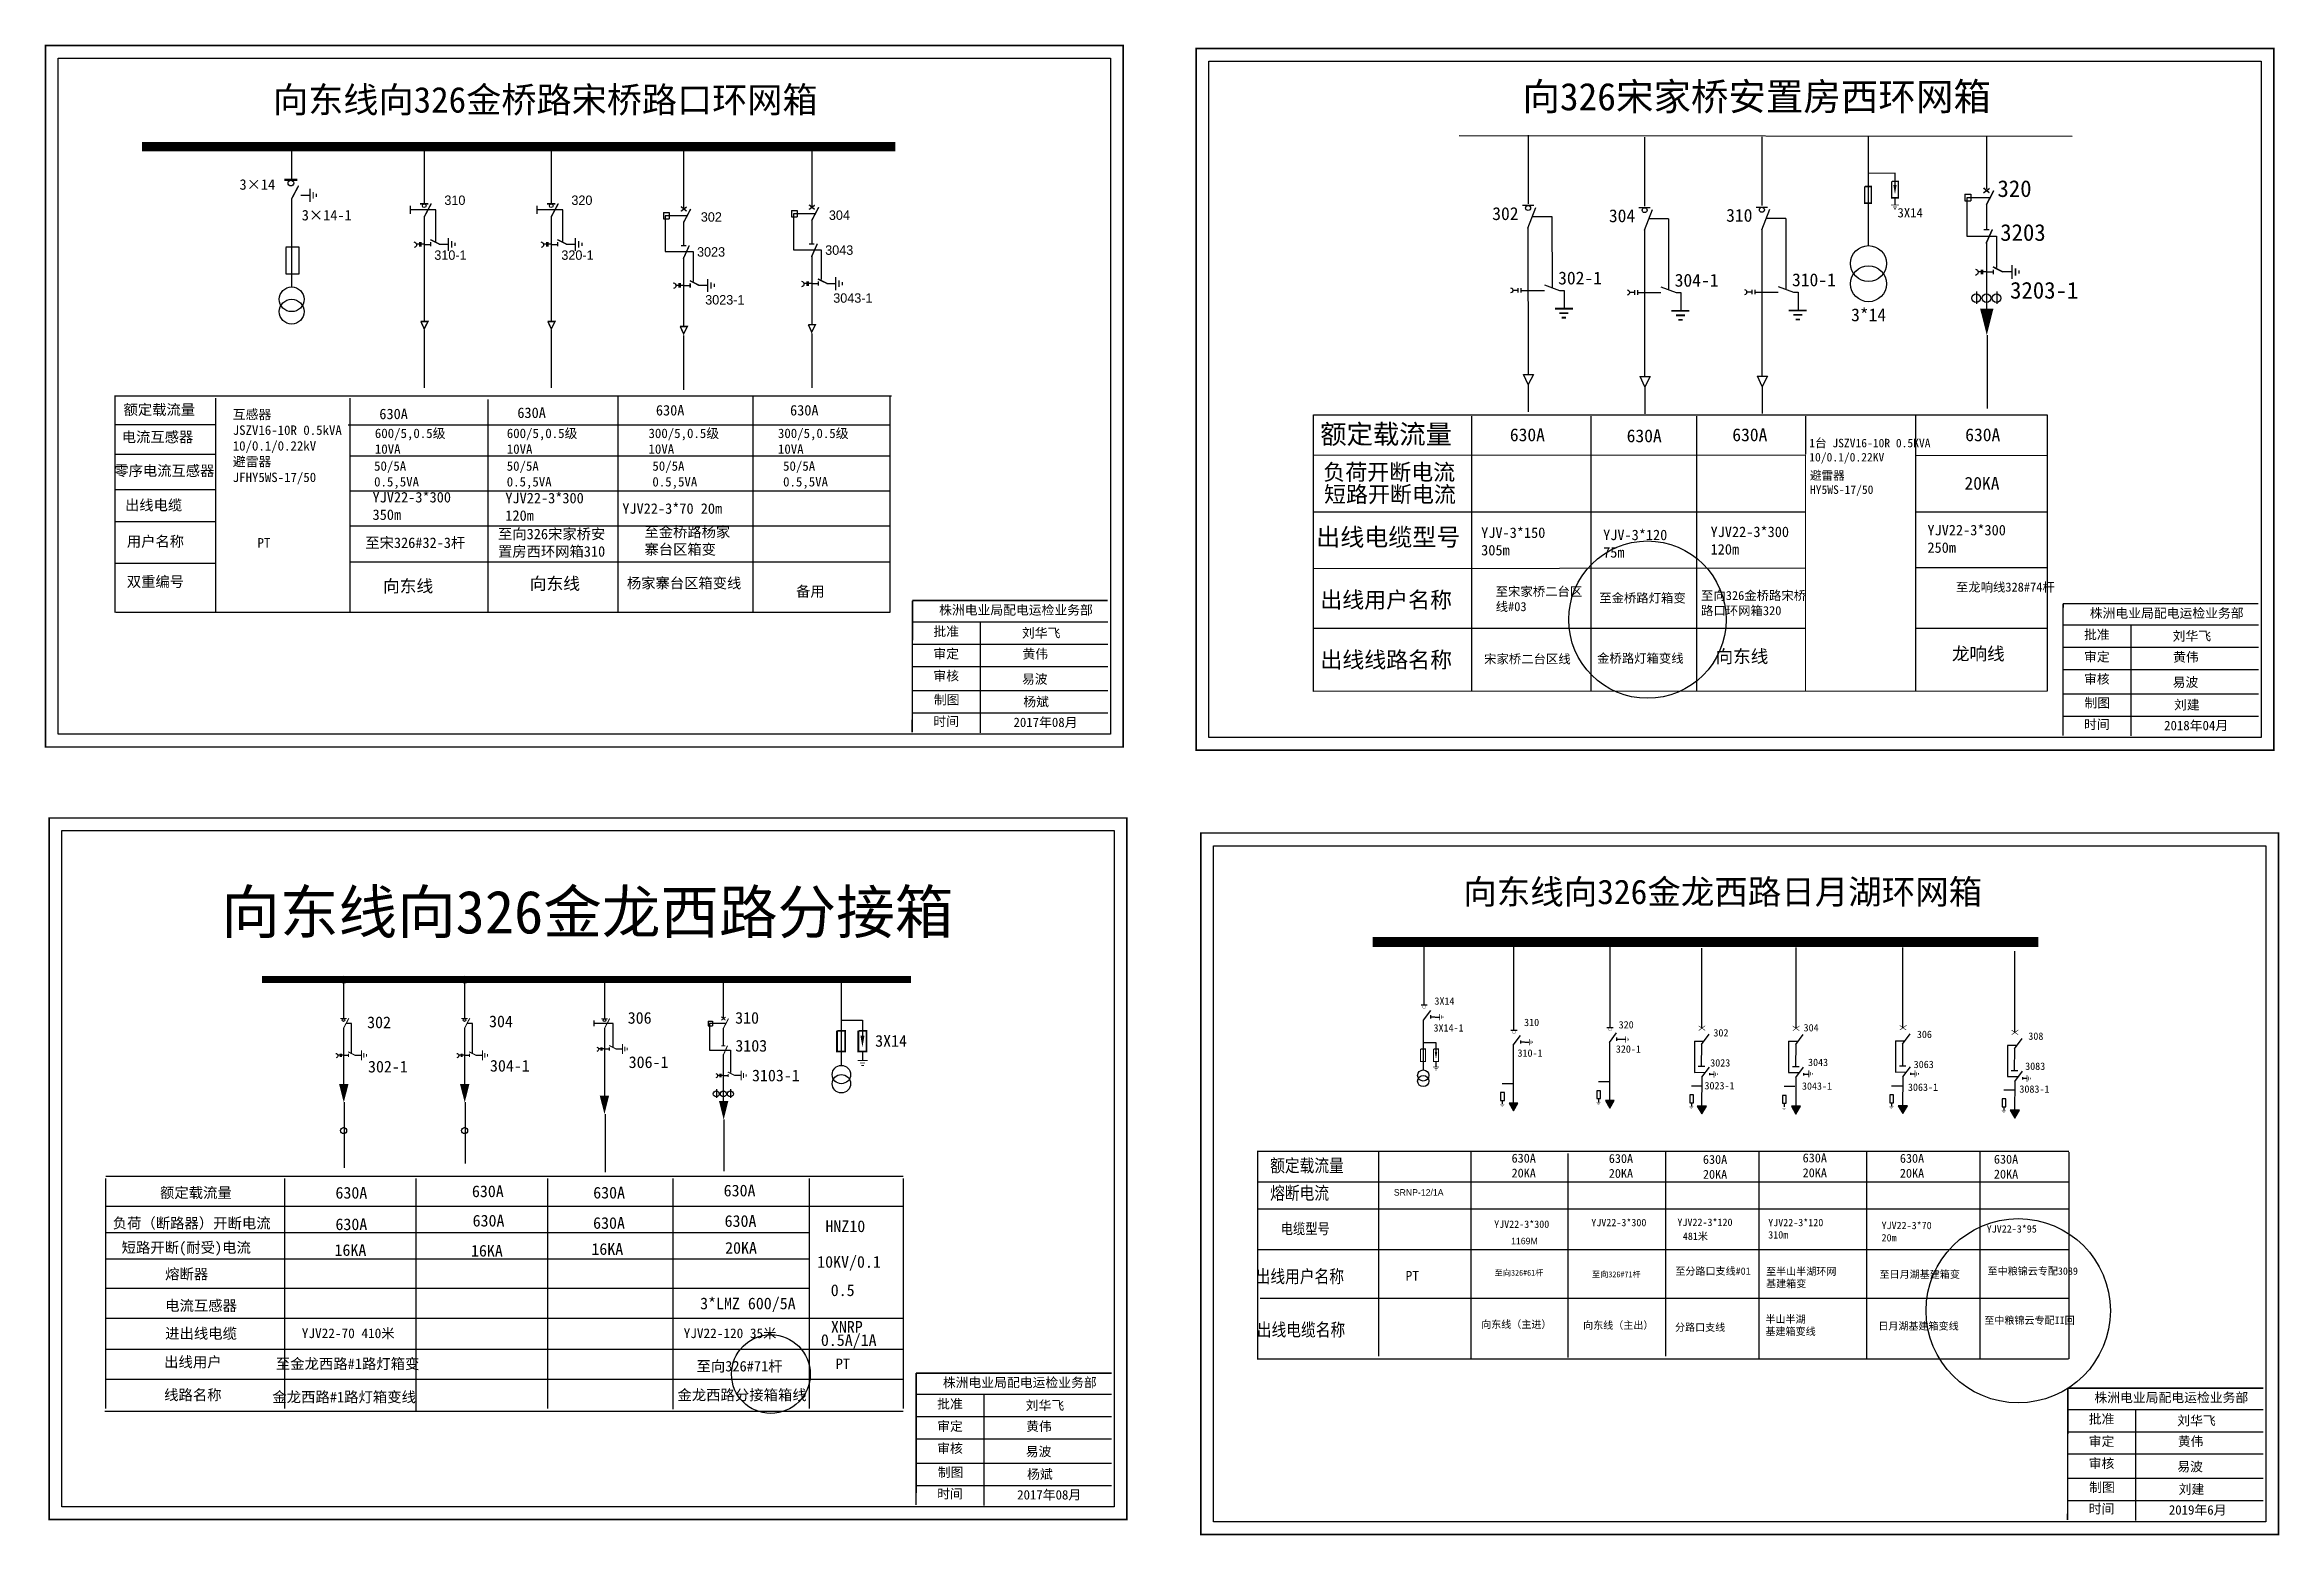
# Model space of a CAD drawing. Extents: x 1156 to 1416, y -325 to -151.
import ezdxf

# ---------------------------------------------------------------- set-up
doc = ezdxf.new("R2010")
doc.units = 0
doc.header["$LTSCALE"] = 0.774411
doc.linetypes.add('ACAD_ISO02W100', pattern=[15, 12, -3])
doc.linetypes.add('CENTER', pattern=[50.8, 31.75, -6.35, 6.35, -6.35])
doc.layers.get('0').update_dxf_attribs({"linetype": 'CONTINUOUS'})
doc.layers.add('1', color=7, linetype='CONTINUOUS')
doc.layers.add('2', color=7, linetype='CONTINUOUS')
doc.layers.add('MiniCADLayer', color=7, linetype='CONTINUOUS', lineweight=20)
doc.styles.add('_txtstyle_1.32_0_0', font='simsun.ttc', dxfattribs={"height": 1.32008})
doc.styles.add('_txtstyle_4.00_0_0', font='simsun.ttc', dxfattribs={"height": 4})
doc.styles.add('HZ', font='')
doc.styles.add('hztxt_txtstyle_0.00_0_0', font='', dxfattribs={"bigfont": 'hztxt.shx'})
doc.styles.add('hztxt_txtstyle_1.32_0_0', font='', dxfattribs={"height": 1.32257, "bigfont": 'hztxt.shx'})
doc.styles.add('hztxt_txtstyle_1.80_0_0', font='', dxfattribs={"height": 1.8, "bigfont": 'hztxt.shx'})
doc.styles.add('hztxt_txtstyle_2.50_0_0', font='', dxfattribs={"height": 2.5, "bigfont": 'hztxt.shx'})
doc.styles.add('hztxt_txtstyle_2.70_0_0', font='simkai.ttf', dxfattribs={"height": 2.7})
doc.styles.add('hztxt_txtstyle_3.00_0_0', font='', dxfattribs={"height": 3, "bigfont": 'hztxt.shx'})
doc.styles.add('hztxt_txtstyle_4.47_0_0', font='', dxfattribs={"height": 4.471702, "bigfont": 'hztxt.shx'})
doc.styles.add('SimSun_txtstyle_1.00_0_0', font='', dxfattribs={"height": 1})
doc.styles.add('SimSun_txtstyle_100.00_0_0100', font='', dxfattribs={"height": 100})
doc.styles.get("Standard").update_dxf_attribs({"font": '', "height": 2.5})
doc.styles.add('STYLE1', font='txt.shx', dxfattribs={"height": 2.6})
doc.styles.add('字体', font='simkai_0.ttf', dxfattribs={"height": 2.5})
doc.styles.get('HZ').set_extended_font_data('SimSun')
doc.styles.get('hztxt_txtstyle_0.00_0_0').set_extended_font_data('hztxt')
doc.styles.get('hztxt_txtstyle_1.32_0_0').set_extended_font_data('hztxt')
doc.styles.get('hztxt_txtstyle_1.80_0_0').set_extended_font_data('hztxt')
doc.styles.get('hztxt_txtstyle_2.50_0_0').set_extended_font_data('hztxt')
doc.styles.get('hztxt_txtstyle_3.00_0_0').set_extended_font_data('hztxt')
doc.styles.get('hztxt_txtstyle_4.47_0_0').set_extended_font_data('hztxt')
doc.styles.get('SimSun_txtstyle_1.00_0_0').set_extended_font_data('SimSun')
doc.styles.get('SimSun_txtstyle_100.00_0_0100').set_extended_font_data('SimSun')
doc.styles.get('Standard').set_extended_font_data('SimSun')

msp = doc.modelspace()

# ---------------------------------------------------------------- texts
at = {"color": 0, "linetype": 'Continuous', "style": 'hztxt_txtstyle_2.70_0_0'}
for s, p in [('3×14', (1178.4, -168.22)), ('3×14-1', (1185.65, -171.79))]:
    msp.add_text(s, height=1.22, dxfattribs=at).set_placement(p)
at = {"color": 0, "style": 'hztxt_txtstyle_1.80_0_0'}
for s, p in [('310', (1202.25, -169.99)), ('320', (1217.04, -169.99)), ('302', (1232.11, -171.94)), ('304', (1247.02, -171.73)), ('310-1', (1201.08, -176.38)), ('320-1', (1215.87, -176.38)), ('3023', (1231.67, -176.01)), ('3043', (1246.59, -175.8)), ('3023-1', (1232.62, -181.59)), ('3043-1', (1247.53, -181.38))]:
    msp.add_text(s, height=1.098, dxfattribs=at).set_placement(p)
for s, p in [('302', (1324.26, -171.75)), ('304', (1337.84, -172)), ('310', (1351.49, -171.95)), ('302-1', (1331.93, -179.25)), ('304-1', (1345.5, -179.51)), ('310-1', (1359.16, -179.46)), ('3*14', (1366.04, -183.54)), ('630A', (1326.31, -197.51)), ('630A', (1339.91, -197.63)), ('630A', (1352.21, -197.51)), ('630A', (1379.33, -197.51)), ('20KA', (1379.24, -203.16)), ('向东线', (1350.26, -223.32)), ('龙响线', (1377.78, -223.01))]:
    msp.add_text(s, height=1.5).set_placement(p)
for s, height, style, p in [('额定载流量', 2.25, 'HZ', (1304.23, -197.81)), ('负荷开断电流', 1.875, 'HZ', (1304.59, -202.04)), ('短路开断电流', 1.875, 'HZ', (1304.68, -204.63)), ('出线电缆型号', 2.051, 'HZ', (1303.76, -209.7)), ('出线用户名称', 1.875, 'HZ', (1304.23, -216.92)), ('出线线路名称', 1.875, 'HZ', (1304.24, -223.9)), ('额定载流量', 1.715, 'hztxt_txtstyle_3.00_0_0', (1298.4, -282.79, -0.03)), ('熔断电流', 1.715, 'hztxt_txtstyle_3.00_0_0', (1298.4, -285.99, -0.03)), ('电缆型号', 1.429, 'hztxt_txtstyle_2.50_0_0', (1299.63, -289.99, -0.03)), ('出线用户名称', 1.715, 'hztxt_txtstyle_3.00_0_0', (1296.71, -295.7, -0.03)), ('出线电缆名称', 1.715, 'hztxt_txtstyle_3.00_0_0', (1296.85, -301.91, -0.03))]:
    msp.add_text(s, height=height, dxfattribs=dict(style=style)).set_placement(p)
at = {"color": 0, "linetype": 'Continuous', "attachment_point": 1}
for s, insert, char_height, width, style in [('{\\fSimSun|b0|i0|c134|p2;向东线向326金桥路宋桥路口环网箱}', (1182.3, -156.24), 3, 85.7498, '字体'), ('{\\fSimSun|b0|i0|c134|p2;额定载流量}', (1164.9, -193.22), 1.2204, 19.6738, 'hztxt_txtstyle_2.70_0_0'), ('\\A1;{\\fSimSun|b0|i0|c134|p2;互感器\\PJSZV16-10R 0.5kVA\\P10/0.1/0.22kV\\P避雷器\\PJFHY5WS-17/50}', (1177.61, -193.84), 1.0983, 20.2524, 'hztxt_txtstyle_2.70_0_0'), ('{\\fSimSun|b0|i0|c134|p2;630A}', (1194.68, -193.72), 1.2204, 19.6738, 'hztxt_txtstyle_2.70_0_0'), ('{\\fSimSun|b0|i0|c134|p2;630A}', (1210.75, -193.58), 1.2204, 19.6738, 'hztxt_txtstyle_2.70_0_0'), ('{\\fSimSun|b0|i0|c134|p2;630A}', (1226.88, -193.29), 1.2204, 19.6738, 'hztxt_txtstyle_2.70_0_0'), ('{\\fSimSun|b0|i0|c134|p2;630A}', (1242.5, -193.29), 1.2204, 19.6738, 'hztxt_txtstyle_2.70_0_0'), ('{\\fSimSun|b0|i0|c134|p2;电流互感器}', (1164.69, -196.4), 1.2204, 19.6738, 'hztxt_txtstyle_2.70_0_0'), ('\\A1;{\\fSimSun|b0|i0|c134|p2;600/5,0.5级\\P10VA}', (1194.16, -196.04), 1.0983, 20.2524, 'hztxt_txtstyle_2.70_0_0'), ('\\A1;{\\fSimSun|b0|i0|c134|p2;600/5,0.5级\\P10VA}', (1209.52, -196.04), 1.0983, 20.2524, 'hztxt_txtstyle_2.70_0_0'), ('\\A1;{\\fSimSun|b0|i0|c134|p2;300/5,0.5级\\P10VA}', (1226.02, -196.04), 1.0983, 20.2524, 'hztxt_txtstyle_2.70_0_0'), ('\\A1;{\\fSimSun|b0|i0|c134|p2;300/5,0.5级\\P10VA}', (1241.09, -196.04), 1.0983, 20.2524, 'hztxt_txtstyle_2.70_0_0'), ('{\\fSimSun|b0|i0|c134|p2;零序电流互感器}', (1163.82, -200.33), 1.2204, 19.6738, 'hztxt_txtstyle_2.70_0_0'), ('{\\fSimSun|b0|i0|c134|p2;50/5A\\P0.5,5VA}', (1194.07, -199.85), 1.0983, 19.6738, 'hztxt_txtstyle_2.70_0_0'), ('{\\fSimSun|b0|i0|c134|p2;50/5A\\P0.5,5VA}', (1209.51, -199.85), 1.0983, 19.6738, 'hztxt_txtstyle_2.70_0_0'), ('{\\fSimSun|b0|i0|c134|p2;50/5A\\P0.5,5VA}', (1226.47, -199.85), 1.0983, 19.6738, 'hztxt_txtstyle_2.70_0_0'), ('{\\fSimSun|b0|i0|c134|p2;50/5A\\P0.5,5VA}', (1241.69, -199.85), 1.0983, 19.6738, 'hztxt_txtstyle_2.70_0_0'), ('{\\fSimSun|b0|i0|c134|p2;出线电缆}', (1165.07, -204.34), 1.2204, 19.6738, 'hztxt_txtstyle_2.70_0_0'), ('YJV22-3*300\\P350m', (1193.89, -203.42), 1.2204, 19.6738, 'hztxt_txtstyle_2.70_0_0'), ('YJV22-3*300\\P120m', (1209.35, -203.52), 1.2204, 19.6738, 'hztxt_txtstyle_2.70_0_0'), ('YJV22-3*70 20m', (1222.97, -204.74), 1.2204, 19.6738, 'hztxt_txtstyle_2.70_0_0'), ('{\\fSimSun|b0|i0|c134|p2;至向326宋家桥安置房西环网箱310}', (1208.5, -207.7), 1.2204, 13.297, 'hztxt_txtstyle_2.70_0_0'), ('{\\fSimSun|b0|i0|c134|p2;至金桥路杨家寨台区箱变}', (1225.55, -207.46), 1.2204, 10.6301, 'hztxt_txtstyle_2.70_0_0'), ('YJV-3*150\\P305m', (1322.97, -207.55), 1.22, 19.6738, 'hztxt_txtstyle_2.70_0_0'), ('YJV-3*120\\P75m', (1337.17, -207.81), 1.22, 19.6738, 'hztxt_txtstyle_2.70_0_0'), ('YJV22-3*300\\P120m', (1349.68, -207.45), 1.2204, 19.6738, 'hztxt_txtstyle_2.70_0_0'), ('YJV22-3*300\\P250m', (1374.93, -207.25), 1.2204, 19.6738, 'hztxt_txtstyle_2.70_0_0'), ('{\\fSimSun|b0|i0|c134|p2;用户名称}', (1165.28, -208.57), 1.2204, 19.6738, 'hztxt_txtstyle_2.70_0_0'), ('{\\fSimSun|b0|i0|c134|p2;PT}', (1180.49, -208.79), 1.1026, 8.5785, 'hztxt_txtstyle_0.00_0_0'), ('{\\fSimSun|b0|i0|c134|p2;至宋326#32-3杆}', (1193.05, -208.72), 1.2204, 15.6774, 'hztxt_txtstyle_2.70_0_0'), ('{\\fSimSun|b0|i0|c134|p2;双重编号}', (1165.28, -213.25), 1.2204, 19.6738, 'hztxt_txtstyle_2.70_0_0'), ('{\\fSimSun|b0|i0|c134|p2;杨家寨台区箱变线}', (1223.51, -213.42), 1.2204, 14.9566, 'hztxt_txtstyle_2.70_0_0'), ('{\\fSimSun|b0|i0|c134|p2;备用}', (1243.2, -214.38), 1.2204, 19.6738, 'hztxt_txtstyle_2.70_0_0'), ('株洲电业局配电运检业务部', (1259.85, -216.61), 1.0944, 29.9201, '字体'), ('株洲电业局配电运检业务部', (1393.83, -216.98), 1.0944, 29.9201, '字体'), ('{\\fKaiTi_GB2312|b0|i0|c134|p49;批准}', (1259.19, -219.11), 1.0944, 8.5588, '字体'), ('刘华飞', (1269.5, -219.29), 1.094, 8.5588, '字体'), ('{\\fKaiTi_GB2312|b0|i0|c134|p49;批准}', (1393.16, -219.48), 1.0944, 8.5588, '字体'), ('刘华飞', (1403.48, -219.65), 1.094, 8.5588, '字体'), ('\\f\uffbfﾬￌﾣﾤ_GB2312|b0|i0|c134|p49;审定', (1259.19, -221.71), 1.0944, 8.5588, '字体'), ('黄伟', (1269.56, -221.73), 1.094, 8.5588, '字体'), ('\\f\uffbfﾬￌﾣﾤ_GB2312|b0|i0|c134|p49;审定', (1393.16, -222.07), 1.0944, 8.5588, '字体'), ('黄伟', (1403.53, -222.09), 1.094, 8.5588, '字体'), ('\\f\uffbfﾬￌﾣﾤ_GB2312|b0|i0|c134|p49;审核', (1259.19, -224.29), 1.0944, 8.5588, '字体'), ('易波', (1269.5, -224.66), 1.094, 8.5588, '字体'), ('\\f\uffbfﾬￌﾣﾤ_GB2312|b0|i0|c134|p49;审核', (1393.16, -224.65), 1.0944, 8.5588, '字体'), ('易波', (1403.48, -225.03), 1.094, 8.5588, '字体'), ('\\f\uffbfﾬￌﾣﾤ_GB2312|b0|i0|c134|p49;制图', (1259.25, -227.07), 1.0944, 8.5588, '字体'), ('{\\fSimSun|b0|i0|c134|p2;杨斌}', (1269.66, -227.3), 1.0944, 8.5588, '字体'), ('\\f\uffbfﾬￌﾣﾤ_GB2312|b0|i0|c134|p49;制图', (1393.22, -227.43), 1.0944, 8.5588, '字体'), ('{\\fSimSun|b0|i0|c134|p2;刘建}', (1403.64, -227.66), 1.0944, 8.5588, '字体'), ('\\f\uffbfﾬￌﾣﾤ_GB2312|b0|i0|c134|p49;时间', (1259.19, -229.58), 1.0944, 8.5588, '字体'), ('2017年08月', (1268.52, -229.7), 1.094, 16.0081, '字体'), ('\\f\uffbfﾬￌﾣﾤ_GB2312|b0|i0|c134|p49;时间', (1393.16, -229.94), 1.0944, 8.5588, '字体'), ('2018{\\fSimSun|b0|i0|c134|p2;年}04{\\fSimSun|b0|i0|c134|p2;月}', (1402.49, -230.07), 1.0944, 16.0081, '字体'), ('株洲电业局配电运检业务部', (1260.29, -306.59), 1.0944, 29.9201, '字体'), ('{\\fKaiTi_GB2312|b0|i0|c134|p49;批准}', (1259.63, -309.08), 1.0944, 8.5588, '字体'), ('刘华飞', (1269.94, -309.26), 1.094, 8.5588, '字体'), ('株洲电业局配电运检业务部', (1394.37, -308.34), 1.0944, 29.9201, '字体'), ('\\f\uffbfﾬￌﾣﾤ_GB2312|b0|i0|c134|p49;审定', (1259.63, -311.68), 1.0944, 8.5588, '字体'), ('黄伟', (1269.99, -311.7), 1.094, 8.5588, '字体'), ('{\\fKaiTi_GB2312|b0|i0|c134|p49;批准}', (1393.71, -310.84), 1.0944, 8.5588, '字体'), ('刘华飞', (1404.02, -311.02), 1.094, 8.5588, '字体'), ('\\f\uffbfﾬￌﾣﾤ_GB2312|b0|i0|c134|p49;审核', (1259.63, -314.26), 1.0944, 8.5588, '字体'), ('易波', (1269.94, -314.63), 1.094, 8.5588, '字体'), ('\\f\uffbfﾬￌﾣﾤ_GB2312|b0|i0|c134|p49;审定', (1393.71, -313.44), 1.0944, 8.5588, '字体'), ('黄伟', (1404.08, -313.45), 1.094, 8.5588, '字体'), ('\\f\uffbfﾬￌﾣﾤ_GB2312|b0|i0|c134|p49;制图', (1259.69, -317.04), 1.0944, 8.5588, '字体'), ('{\\fSimSun|b0|i0|c134|p2;杨斌}', (1270.1, -317.27), 1.0944, 8.5588, '字体'), ('\\f\uffbfﾬￌﾣﾤ_GB2312|b0|i0|c134|p49;审核', (1393.71, -316.01), 1.0944, 8.5588, '字体'), ('易波', (1404.02, -316.39), 1.094, 8.5588, '字体'), ('\\f\uffbfﾬￌﾣﾤ_GB2312|b0|i0|c134|p49;时间', (1259.63, -319.55), 1.0944, 8.5588, '字体'), ('2017年08月', (1268.95, -319.67), 1.094, 16.0081, '字体'), ('\\f\uffbfﾬￌﾣﾤ_GB2312|b0|i0|c134|p49;制图', (1393.77, -318.79), 1.0944, 8.5588, '字体'), ('{\\fSimSun|b0|i0|c134|p2;刘建}', (1404.18, -319.02), 1.0944, 8.5588, '字体'), ('\\f\uffbfﾬￌﾣﾤ_GB2312|b0|i0|c134|p49;时间', (1393.71, -321.3), 1.0944, 8.5588, '字体'), ('{\\fSimSun|b0|i0|c134|p2;2019年6月}', (1403.04, -321.43), 1.0944, 16.0081, '字体')]:
    msp.add_mtext(s, dxfattribs=dict(at, insert=insert, char_height=char_height, width=width, style=style))
at = {"color": 7, "linetype": 'Continuous', "attachment_point": 1}
for s, insert, char_height, width, style in [('向326宋家桥安置房西环网箱', (1327.77, -155.77), 3.2, 69.1867, '_txtstyle_4.00_0_0'), ('{\\fSimSun|b0|i0|c134|p2;至向\\fKaiTi_GB2312|b0|i0|c134|p49;326\\fSimSun|b0|i0|c134|p2;金桥路宋桥路口环网箱\\fKaiTi_GB2312|b0|i0|c134|p49;320}', (1348.57, -214.95), 1.05606, 13.3905, '_txtstyle_1.32_0_0'), ('至龙响线328#74杆', (1378.24, -213.97), 1.0561, 11.622, '_txtstyle_1.32_0_0')]:
    msp.add_mtext(s, dxfattribs=dict(at, insert=insert, char_height=char_height, width=width, style=style))
at = {"color": 0, "char_height": 1.43, "width": 17.776, "attachment_point": 1}
for insert in [(1212.19, -213.37), (1195.1, -213.66)]:
    msp.add_mtext('向东线', dxfattribs=dict(at, insert=insert))
at = {"color": 1, "linetype": 'Continuous', "attachment_point": 1}
for s, insert, char_height, width, style in [('{\\fSimSun|b0|i0|c134|p2;\\C7;至宋家桥二台区线\\fKaiTi_GB2312|b0|i0|c134|p49;#03}', (1324.66, -214.48), 1.0561, 10.1601, 'STYLE1'), ('{\\fSimSun|b0|i0|c134|p2;\\C7;至金桥路灯箱变}', (1336.71, -215.24), 1.0561, 11.4297, 'STYLE1'), ('{\\fKaiTi_GB2312|b0|i0|c134|p49;\\C7;宋家桥二台区线}', (1323.31, -222.34), 1.0561, 11.4297, 'STYLE1'), ('{\\fSimSun|b0|i0|c134|p2;\\C7;金桥路灯箱变线}', (1336.46, -222.26), 1.0561, 11.4297, 'STYLE1'), ('{\\fSimSun|b0|i0|c134|p2;\\C0;3X14}', (1317.53, -262.28), 0.8576, 9.6498, 'hztxt_txtstyle_0.00_0_0'), ('{\\fSimSun|b0|i0|c134|p2;\\C0;310}', (1327.97, -264.77), 0.8576, 9.6498, 'hztxt_txtstyle_0.00_0_0'), ('{\\fSimSun|b0|i0|c134|p2;\\C0;320}', (1338.98, -265.04), 0.8576, 9.6498, 'hztxt_txtstyle_0.00_0_0'), ('{\\fSimSun|b0|i0|c134|p2;\\C0;3X14-1}', (1317.42, -265.41), 0.8576, 9.6498, 'hztxt_txtstyle_0.00_0_0'), ('{\\fSimSun|b0|i0|c134|p2;\\C0;320-1}', (1338.65, -267.87), 0.8576, 9.6498, 'hztxt_txtstyle_0.00_0_0'), ('{\\fSimSun|b0|i0|c134|p2;\\C0;302}', (1350.01, -265.98), 0.8576, 9.6498, 'hztxt_txtstyle_0.00_0_0'), ('{\\fSimSun|b0|i0|c134|p2;\\C0;304}', (1360.51, -265.39), 0.8576, 9.6498, 'hztxt_txtstyle_0.00_0_0'), ('{\\fSimSun|b0|i0|c134|p2;\\C0;306}', (1373.7, -266.16), 0.8576, 9.6498, 'hztxt_txtstyle_0.00_0_0'), ('{\\fSimSun|b0|i0|c134|p2;\\C0;308}', (1386.68, -266.37), 0.8576, 9.6498, 'hztxt_txtstyle_0.00_0_0'), ('{\\fSimSun|b0|i0|c134|p2;\\C0;310-1}', (1327.2, -268.34), 0.8576, 9.6498, 'hztxt_txtstyle_0.00_0_0'), ('{\\fSimSun|b0|i0|c134|p2;\\C0;3023}', (1349.64, -269.48, -0.05), 0.8576, 9.6498, 'hztxt_txtstyle_0.00_0_0'), ('{\\fSimSun|b0|i0|c134|p2;\\C0;3043}', (1361.03, -269.42, -0.05), 0.8576, 9.6498, 'hztxt_txtstyle_0.00_0_0'), ('{\\fSimSun|b0|i0|c134|p2;\\C0;3063}', (1373.33, -269.66, -0.05), 0.8576, 9.6498, 'hztxt_txtstyle_0.00_0_0'), ('{\\fSimSun|b0|i0|c134|p2;\\C0;3083}', (1386.31, -269.87, -0.05), 0.8576, 9.6498, 'hztxt_txtstyle_0.00_0_0'), ('{\\fSimSun|b0|i0|c134|p2;\\C0;3023-1}', (1348.97, -272.14), 0.8576, 9.6498, 'hztxt_txtstyle_0.00_0_0'), ('{\\fSimSun|b0|i0|c134|p2;\\C0;3043-1}', (1360.32, -272.18), 0.8576, 9.6498, 'hztxt_txtstyle_0.00_0_0'), ('{\\fSimSun|b0|i0|c134|p2;\\C0;3063-1}', (1372.66, -272.32), 0.8576, 9.6498, 'hztxt_txtstyle_0.00_0_0'), ('{\\fSimSun|b0|i0|c134|p2;\\C0;3083-1}', (1385.64, -272.53), 0.8576, 9.6498, 'hztxt_txtstyle_0.00_0_0'), ('{\\fSimSun|b0|i0|c134|p2;\\C0;630A\\P20KA}', (1326.51, -280.49), 1.039, 9.6498, 'hztxt_txtstyle_0.00_0_0'), ('{\\fSimSun|b0|i0|c134|p2;\\C0;630A\\P20KA}', (1337.83, -280.53, -0.03), 1.039, 9.6498, 'hztxt_txtstyle_0.00_0_0'), ('{\\fSimSun|b0|i0|c134|p2;\\C0;630A\\P20KA}', (1348.79, -280.64, -0.07), 1.039, 9.6498, 'hztxt_txtstyle_0.00_0_0'), ('{\\fSimSun|b0|i0|c134|p2;\\C0;630A\\P20KA}', (1360.4, -280.46, -0.03), 1.039, 9.6498, 'hztxt_txtstyle_0.00_0_0'), ('{\\fSimSun|b0|i0|c134|p2;\\C0;630A\\P20KA}', (1371.72, -280.51, -0.07), 1.039, 9.6498, 'hztxt_txtstyle_0.00_0_0'), ('{\\fSimSun|b0|i0|c134|p2;\\C0;630A\\P20KA}', (1382.67, -280.61, -0.1), 1.039, 9.6498, 'hztxt_txtstyle_0.00_0_0')]:
    msp.add_mtext(s, dxfattribs=dict(at, insert=insert, char_height=char_height, width=width, style=style))
at = {"attachment_point": 1}
for s, insert, char_height, width, style in [('SRNP-12/1A', (1312.8, -284.62), 0.756, 4.6238, 'hztxt_txtstyle_1.32_0_0'), ('{\\f\uffbfﾬￌﾣﾤ_GB2312|b0|i0|c134|p49;1169}M', (1326.46, -290.28, -0.03), 0.7562, 4.6238, 'hztxt_txtstyle_1.32_0_0'), ('{\\fSimSun|b0|i0|c134|p2;至\\C7;向326#61杆}', (1324.53, -294.01), 0.6861, 10.372, 'hztxt_txtstyle_0.00_0_0'), ('{\\fSimSun|b0|i0|c134|p2;至分路口支线#01}', (1345.58, -293.74), 0.8576, 13.9511, 'hztxt_txtstyle_0.00_0_0'), ('{\\fSimSun|b0|i0|c134|p2;至半山半湖环网\\P基建箱变}', (1356.14, -293.77), 0.8576, 13.9511, 'hztxt_txtstyle_0.00_0_0'), ('{\\fSimSun|b0|i0|c134|p2;至日月湖基建箱变}', (1369.35, -294.11), 0.8576, 13.9511, 'hztxt_txtstyle_0.00_0_0'), ('{\\fSimSun|b0|i0|c134|p2;至\\C7;中粮锦云专配3089}', (1381.93, -293.73), 0.8576, 10.2405, 'hztxt_txtstyle_0.00_0_0'), ('{\\fSimSun|b0|i0|c134|p2;至\\C7;向326#71杆}', (1335.86, -294.2), 0.6861, 10.372, 'hztxt_txtstyle_0.00_0_0'), ('{\\fSimSun|b0|i0|c134|p2;半山半湖\\P基建箱变线}', (1356.07, -299.33), 0.8576, 13.9511, 'hztxt_txtstyle_0.00_0_0'), ('{\\fSimSun|b0|i0|c134|p2;分路口支线}', (1345.54, -300.28), 0.8576, 13.9511, 'hztxt_txtstyle_0.00_0_0'), ('{\\fSimSun|b0|i0|c134|p2;日月湖基建箱变线}', (1369.21, -300.13), 0.8576, 13.9511, 'hztxt_txtstyle_0.00_0_0'), ('{\\fSimSun|b0|i0|c134|p2;至\\C7;中粮锦云专配II回}', (1381.55, -299.47), 0.8576, 10.2405, 'hztxt_txtstyle_0.00_0_0')]:
    msp.add_mtext(s, dxfattribs=dict(at, insert=insert, char_height=char_height, width=width, style=style))
at = {"color": 0, "lineweight": -2, "char_height": 0.8576, "width": 11.0399, "attachment_point": 1, "style": 'hztxt_txtstyle_4.47_0_0'}
for s, insert in [('{\\fSimSun|b0|i0|c134|p2;\\C256;YJV22-3*300}', (1324.48, -288.27)), ('{\\fSimSun|b0|i0|c134|p2;\\C256;YJV22-3*300}', (1335.79, -288.08)), ('{\\fSimSun|b0|i0|c134|p2;\\C256;YJV22-3*120}', (1345.82, -288.05)), ('{\\fSimSun|b0|i0|c134|p2;\\C256;YJV22-3*120\\P310m}', (1356.39, -288.08)), ('{\\fSimSun|b0|i0|c134|p2;\\C256;YJV22-3*70\\P20m}', (1369.59, -288.42)), ('{\\fSimSun|b0|i0|c134|p2;\\C256;YJV22-3*95}', (1381.83, -288.82)), ('{\\fSimSun|b0|i0|c134|p2;\\C256;481米}', (1346.45, -289.67)), ('{\\fNSimSun|b0|i0|c134|p49;向东线（主进）}', (1322.97, -299.94, -0.03)), ('{\\fNSimSun|b0|i0|c134|p49;向东线（主出）}', (1334.84, -300.04, -0.03))]:
    msp.add_mtext(s, dxfattribs=dict(at, insert=insert))
at = {"linetype": 'Continuous', "insert": (1314.17, -294.15, -0.03), "char_height": 1.1427, "width": 11.0997, "attachment_point": 1, "style": 'hztxt_txtstyle_0.00_0_0'}
msp.add_mtext('{\\fSimSun|b0|i0|c134|p2;PT}', dxfattribs=at)
at = {"layer": '1', "color": 7}
for s, p in [('320', (1383.08, -169.06)), ('3203', (1383.4, -174.17)), ('3203-1', (1384.55, -180.9))]:
    msp.add_text(s, height=1.948, dxfattribs=at).set_placement(p)
at = {"layer": '1', "color": 0}
for s, height, p in [('3X14', 1.09, (1371.44, -171.44)), ('302', 1.362, (1193.26, -265.87)), ('304', 1.362, (1207.45, -265.76)), ('306', 1.362, (1223.6, -265.35)), ('310', 1.362, (1236.11, -265.35)), ('3103', 1.362, (1236.13, -268.6)), ('3X14', 1.362, (1252.41, -268.03)), ('302-1', 1.362, (1193.36, -271.03)), ('304-1', 1.362, (1207.56, -270.93)), ('306-1', 1.362, (1223.71, -270.51)), ('3103-1', 1.362, (1238.07, -272.06)), ('630A', 1.362, (1189.57, -285.72)), ('630A', 1.362, (1205.46, -285.55)), ('630A', 1.362, (1219.58, -285.71)), ('630A', 1.362, (1234.77, -285.46)), ('630A', 1.362, (1189.57, -289.39)), ('630A', 1.362, (1205.54, -288.97)), ('630A', 1.362, (1219.57, -289.24)), ('630A', 1.362, (1234.88, -289.01)), ('HNZ10', 1.362, (1246.62, -289.62)), ('16KA', 1.362, (1189.46, -292.39)), ('16KA', 1.362, (1205.35, -292.47)), ('16KA', 1.362, (1219.37, -292.27)), ('20KA', 1.362, (1234.94, -292.14)), ('10KV/0.1', 1.362, (1245.66, -293.77)), ('0.5', 1.362, (1247.24, -297.07)), ('3*LMZ 600/5A', 1.3621, (1232.03, -298.61)), ('0.5A/1A', 1.362, (1246.09, -302.88)), ('XNRP', 1.362, (1247.26, -301.34))]:
    msp.add_text(s, height=height, dxfattribs=at).set_placement(p)
at = {"layer": '1', "color": 0, "style": 'HZ'}
for s, height, p in [(' 向东线向326金龙西路分接箱', 5, (1172.88, -254.84)), (' 向东线向326金龙西路日月湖环网箱 ', 2.8587, (1318.94, -251.42)), ('额定载流量', 1.226, (1169.14, -285.64)), ('负荷（断路器）开断电流', 1.2259, (1163.63, -289.19)), ('短路开断(耐受)电流', 1.226, (1164.67, -292.03)), ('熔断器', 1.226, (1169.74, -295.12)), ('电流互感器', 1.226, (1169.74, -298.79)), ('进出线电缆', 1.226, (1169.74, -302.04)), ('YJV22-70 410米', 1.134, (1185.65, -301.97)), ('YJV22-120 35米', 1.134, (1230.11, -301.97)), ('出线用户', 1.226, (1169.62, -305.36)), ('至金龙西路#1路灯箱变', 1.2259, (1182.63, -305.57)), ('PT', 1.226, (1247.82, -305.58)), ('至向326#71杆', 1.226, (1231.61, -305.85)), ('线路名称', 1.226, (1169.62, -309.19)), ('金龙西路#1路灯箱变线', 1.2259, (1182.22, -309.44)), ('金龙西路分接箱箱线', 1.226, (1229.39, -309.2))]:
    msp.add_text(s, height=height, dxfattribs=at).set_placement(p)
at = {"layer": 'MiniCADLayer', "color": 7, "ltscale": 1.18299, "char_height": 0.9879, "attachment_point": 1}
for s, insert, style in [('1台 JSZV16-10R 0.5KVA^J10/0.1/0.22KV', (1361.17, -197.23), 'SimSun_txtstyle_100.00_0_0100'), ('避雷器^JHY5WS-17/50', (1361.25, -201.01), 'SimSun_txtstyle_1.00_0_0')]:
    msp.add_mtext(s, dxfattribs=dict(at, insert=insert, style=style))

# ---------------------------------------------------------------- blocks, each defined once
blk = doc.blocks.new('JD')
for points in [[(-2, 0.2), (-2, -0.2), (2, 0.2), (2, -0.2)], [(1, -1.2), (1, -0.8), (-1, -1.2), (-1, -0.8)], [(-0.5, -1.8), (-0.5, -2.2), (0.5, -1.8), (0.5, -2.2)]]:
    blk.add_trace(points)

# ---------------------------------------------------------------- hatches: boundary and pattern name
for color, points in [(0, [(1326.74, -275.49), (1327.24, -274.62), (1326.24, -274.62)]), (0, [(1337.94, -275.17), (1338.44, -274.31), (1337.44, -274.31)]), (7, [(1348.66, -275.86), (1349.19, -274.94), (1348.13, -274.94)]), (7, [(1359.62, -275.88), (1360.16, -274.96), (1359.09, -274.96)]), (7, [(1372.07, -275.82), (1372.6, -274.9), (1371.54, -274.9)]), (7, [(1385.1, -276.35), (1385.63, -275.43), (1384.57, -275.43)])]:
    msp.add_hatch(color=color).paths.add_polyline_path(points)

# ---------------------------------------------------------------- linework, layer by layer
at = {"color": 0}
for p, q in [((1184.44, -163.4), (1184.44, -167.02)), ((1199.91, -163.11), (1199.91, -169.84)), ((1214.69, -163.11), (1214.69, -169.84)), ((1230.11, -163.42), (1230.11, -170.48)), ((1245.02, -163.21), (1245.02, -170.27)), ((1185.54, -168.85), (1186.57, -168.85)), ((1184.46, -169.26), (1184.46, -179.52)), ((1199.91, -171.34), (1199.91, -183.55)), ((1214.69, -171.34), (1214.69, -183.55)), ((1227.76, -170.86), (1228.42, -170.86)), ((1227.76, -170.86), (1227.76, -171.59)), ((1227.76, -171.59), (1228.42, -171.59)), ((1228.42, -170.86), (1228.42, -171.59)), ((1242.68, -170.65), (1243.34, -170.65)), ((1242.68, -170.65), (1242.68, -171.38)), ((1242.68, -171.38), (1243.34, -171.38)), ((1243.34, -170.65), (1243.34, -171.38)), ((1230.11, -171.98), (1230.11, -174.7)), ((1245.02, -171.77), (1245.02, -174.49)), ((1199.91, -174.58), (1200.67, -174.58)), ((1201.66, -174.56), (1202.69, -174.56)), ((1214.69, -174.58), (1215.45, -174.58)), ((1216.45, -174.56), (1217.48, -174.56)), ((1230.11, -176.06), (1230.11, -184.1)), ((1245.02, -175.85), (1245.02, -183.89)), ((1230.11, -179.36), (1230.87, -179.36)), ((1231.86, -179.34), (1232.9, -179.34)), ((1245.02, -179.15), (1245.78, -179.15)), ((1246.77, -179.13), (1247.81, -179.13)), ((1175.7, -195.61), (1163.93, -195.61)), ((1175.66, -199.07), (1163.89, -199.07)), ((1175.66, -203.16), (1163.89, -203.16)), ((1175.62, -206.89), (1163.84, -206.89)), ((1175.66, -211.74), (1163.88, -211.74)), ((1315.97, -263.17, -0.03), (1316.69, -263.17, -0.03)), ((1316.21, -264.92, -0.03), (1316.21, -270.76, -0.03)), ((1317.07, -264.37, -0.03), (1317.07, -264.74, -0.03)), ((1317.08, -264.56, -0.03), (1317.56, -264.56, -0.03)), ((1317.61, -264.57, -0.03), (1318.12, -264.57, -0.03)), ((1316.2, -267.54, -0.03), (1317.71, -267.54, -0.03)), ((1317.71, -267.54, -0.03), (1317.71, -268.65, -0.03)), ((1326.42, -266.1, -0.03), (1327.15, -266.1, -0.03)), ((1326.71, -267.85, -0.03), (1326.71, -274.78, -0.03)), ((1327.53, -267.29, -0.03), (1327.53, -267.67, -0.03)), ((1327.54, -267.48, -0.03), (1328.02, -267.48, -0.03)), ((1328.07, -267.5, -0.03), (1328.57, -267.5, -0.03)), ((1337.62, -265.78, -0.03), (1338.35, -265.78, -0.03)), ((1337.91, -267.54, -0.03), (1337.91, -274.46, -0.03)), ((1338.73, -266.97, -0.03), (1338.73, -267.35, -0.03)), ((1338.74, -267.16, -0.03), (1339.22, -267.16, -0.03)), ((1339.26, -267.17, -0.03), (1339.77, -267.17, -0.03)), ((1317.71, -269.8, -0.03), (1317.71, -270.37, -0.03)), ((1348.66, -271.58, -0.03), (1348.63, -275.1, -0.03)), ((1359.62, -271.6, -0.03), (1359.59, -275.12, -0.03)), ((1372.07, -271.54, -0.03), (1372.04, -275.06, -0.03)), ((1385.1, -272.07, -0.03), (1385.07, -275.59, -0.03))]:
    msp.add_line(p, q, dxfattribs=at)
at = {"linetype": 'Continuous'}
for p, q in [((1320.39, -161.91), (1391.8, -161.97)), ((1328.42, -172.69), (1329.34, -170.27)), ((1328.94, -171.33), (1331.21, -171.33)), ((1331.21, -171.34), (1331.22, -179.61)), ((1341.99, -172.94), (1342.91, -170.52)), ((1342.51, -171.58), (1344.79, -171.58)), ((1344.79, -171.6), (1344.79, -179.87)), ((1355.65, -172.89), (1356.57, -170.47)), ((1356.17, -171.53), (1358.44, -171.53)), ((1358.44, -171.55), (1358.45, -179.82)), ((1330.33, -179.28), (1332.09, -179.94)), ((1357.56, -179.49), (1359.32, -180.15)), ((1332.09, -179.94), (1332.64, -179.94)), ((1343.9, -179.54), (1345.67, -180.2)), ((1345.67, -180.2), (1346.22, -180.2)), ((1359.32, -180.15), (1359.87, -180.15))]:
    msp.add_line(p, q, dxfattribs=at)
for p, q in [((1328.43, -161.86), (1328.43, -169.87)), ((1342, -162.11), (1342, -170.12)), ((1355.66, -162.06), (1355.66, -170.07)), ((1368.04, -162.06), (1368.04, -171.13)), ((1327.77, -170.03), (1329.09, -170.03)), ((1341.34, -170.28), (1342.66, -170.28)), ((1355, -170.24), (1356.32, -170.24)), ((1368.04, -170.88), (1368.04, -174.73)), ((1328.42, -172.69), (1328.43, -189.74)), ((1341.99, -172.94), (1342, -190)), ((1355.65, -172.89), (1355.66, -189.95)), ((1332.64, -179.94), (1332.64, -182.05)), ((1346.22, -180.2), (1346.21, -182.3)), ((1359.87, -180.15), (1359.87, -182.25)), ((1327.89, -189.73), (1329.06, -189.73)), ((1328.45, -190.91), (1327.9, -189.73)), ((1329.06, -189.73), (1328.45, -190.91)), ((1341.46, -189.99), (1342.64, -189.99)), ((1342.02, -191.17), (1341.47, -189.99)), ((1342.64, -189.99), (1342.02, -191.17)), ((1355.12, -189.94), (1356.29, -189.94)), ((1355.68, -191.12), (1355.13, -189.94)), ((1356.29, -189.94), (1355.68, -191.12)), ((1303.43, -226.66), (1303.44, -194.43)), ((1303.44, -194.43), (1388.88, -194.43)), ((1321.83, -194.59), (1321.83, -226.64)), ((1335.74, -194.59), (1335.74, -226.64)), ((1348.06, -194.59), (1348.06, -226.64)), ((1360.72, -194.59), (1360.72, -199.02)), ((1373.53, -194.43), (1373.53, -226.63)), ((1388.88, -194.43), (1388.88, -226.63)), ((1303.46, -199.12), (1360.72, -199.09)), ((1303.49, -205.72), (1321.91, -205.72)), ((1321.97, -205.72), (1360.72, -205.74)), ((1373.53, -205.74), (1388.88, -205.75)), ((1360.72, -212.29), (1303.46, -212.37)), ((1388.88, -212.25), (1373.53, -212.27)), ((1360.72, -219.33), (1303.43, -219.32)), ((1388.88, -219.33), (1373.53, -219.33)), ((1388.88, -226.63), (1303.44, -226.64)), ((1316.28, -255.83, -0.03), (1316.28, -263.2, -0.03)), ((1347.8, -267.37, -0.03), (1348.91, -267.37, -0.03)), ((1347.81, -267.37, -0.03), (1347.81, -271.02, -0.03)), ((1348.63, -267.76, -0.03), (1348.59, -270.29, -0.03)), ((1358.76, -267.39, -0.03), (1359.88, -267.39, -0.03)), ((1358.77, -267.4, -0.03), (1358.77, -271.04, -0.03)), ((1359.59, -267.78, -0.03), (1359.56, -270.31, -0.03)), ((1371.21, -267.33, -0.03), (1372.32, -267.33, -0.03)), ((1371.22, -267.33, -0.03), (1371.22, -270.98, -0.03)), ((1372.04, -267.72, -0.03), (1372.01, -270.25, -0.03)), ((1384.24, -267.86, -0.03), (1385.35, -267.86, -0.03)), ((1384.25, -267.87, -0.03), (1384.25, -271.51, -0.03)), ((1348.25, -270.31, -0.03), (1349.02, -270.31, -0.03)), ((1359.21, -270.33, -0.03), (1359.98, -270.33, -0.03)), ((1371.66, -270.27, -0.03), (1372.43, -270.27, -0.03)), ((1385.07, -268.26, -0.03), (1385.04, -270.78, -0.03)), ((1325.43, -272.3), (1326.67, -272.3)), ((1336.64, -272.1), (1337.88, -272.1)), ((1347.45, -272.57), (1348.68, -272.57)), ((1347.81, -271.02, -0.03), (1349.07, -271.01, -0.03)), ((1349.53, -271.22, -0.03), (1350.07, -271.22, -0.03)), ((1358.26, -272.63), (1359.49, -272.64)), ((1358.77, -271.04, -0.03), (1360.04, -271.04, -0.03)), ((1360.49, -271.24, -0.03), (1361.03, -271.24, -0.03)), ((1370.74, -272.57), (1371.97, -272.57)), ((1371.22, -270.98, -0.03), (1372.48, -270.97, -0.03)), ((1372.94, -271.18, -0.03), (1373.48, -271.18, -0.03)), ((1383.83, -273.04), (1385.06, -273.04)), ((1384.25, -271.51, -0.03), (1385.51, -271.51, -0.03)), ((1384.69, -270.81, -0.03), (1385.46, -270.81, -0.03)), ((1385.97, -271.71, -0.03), (1386.51, -271.71, -0.03)), ((1325.43, -274.28), (1325.43, -274.71)), ((1336.64, -274.08), (1336.64, -274.51)), ((1347.45, -274.55), (1347.45, -274.98)), ((1358.26, -274.61), (1358.26, -275.05)), ((1370.74, -274.55), (1370.74, -274.98)), ((1383.83, -275.02), (1383.83, -275.45)), ((1296.87, -280.21, -0.03), (1391.4, -280.21, -0.03)), ((1296.95, -304.4, -0.03), (1296.96, -280.21, -0.03)), ((1311.03, -280.33, -0.03), (1311.03, -304.09, -0.03)), ((1321.78, -280.33, -0.03), (1321.78, -304.45, -0.03)), ((1333.06, -280.46, -0.03), (1333.06, -304.22, -0.03)), ((1344.42, -280.33, -0.03), (1344.42, -304.09, -0.03)), ((1355.3, -280.33, -0.03), (1355.3, -304.4, -0.03)), ((1367.85, -280.33, -0.03), (1367.85, -304.4, -0.03)), ((1381.02, -280.33, -0.03), (1381.02, -304.4, -0.03)), ((1391.38, -280.33, -0.03), (1391.38, -304.4, -0.03)), ((1296.87, -283.78, -0.03), (1391.38, -283.78, -0.03)), ((1297.04, -286.92, -0.03), (1391.38, -286.92, -0.03)), ((1297.04, -291.65, -0.03), (1391.38, -291.65, -0.03)), ((1391.38, -297.36, -0.03), (1297.25, -297.36, -0.03)), ((1391.34, -304.44, -0.03), (1296.87, -304.44, -0.03))]:
    msp.add_line(p, q)
at = {"color": 0, "linetype": 'ACAD_ISO02W100'}
for p, q in [((1230.44, -171.24), (1227.97, -171.24)), ((1227.97, -171.24), (1227.97, -175.43)), ((1245.35, -171.03), (1242.89, -171.03)), ((1242.89, -171.03), (1242.89, -175.23)), ((1227.97, -175.43), (1231.22, -175.43)), ((1231.22, -175.43), (1231.22, -178.89)), ((1242.89, -175.23), (1246.14, -175.23)), ((1246.14, -175.23), (1246.14, -178.68))]:
    msp.add_line(p, q, dxfattribs=at)
at = {"color": 0, "linetype": 'Continuous'}
for p, q in [((1327.24, -179.94), (1326.69, -179.94)), ((1327.24, -179.68), (1327.24, -180.2)), ((1327.6, -179.68), (1327.6, -180.2)), ((1327.61, -179.94), (1330.33, -179.94)), ((1340.81, -180.19), (1340.26, -180.19)), ((1340.81, -179.93), (1340.81, -180.45)), ((1341.17, -179.93), (1341.17, -180.45)), ((1341.19, -180.2), (1343.9, -180.2)), ((1354.47, -180.15), (1353.92, -180.15)), ((1354.47, -179.89), (1354.47, -180.4)), ((1354.83, -179.89), (1354.83, -180.4)), ((1354.84, -180.15), (1357.56, -180.15)), ((1163.86, -192.22), (1254.3, -192.22)), ((1163.91, -217.46), (1163.91, -192.22)), ((1175.6, -192.49), (1175.6, -217.45)), ((1191.23, -192.49), (1191.23, -217.45)), ((1222.45, -192.27), (1222.45, -217.45)), ((1238.18, -192.27), (1238.18, -217.45)), ((1254.12, -192.29), (1254.12, -217.47)), ((1207.33, -192.66), (1207.33, -217.44)), ((1191.04, -195.59), (1254.12, -195.59)), ((1191.23, -199.22), (1254.12, -199.22)), ((1191.23, -203.27), (1254.12, -203.27)), ((1191.23, -207.37), (1254.12, -207.37)), ((1191.23, -211.54), (1254.12, -211.54)), ((1254.12, -217.46), (1163.99, -217.46)), ((1256.75, -218.54), (1279.5, -218.54)), ((1264.64, -218.54), (1264.64, -231.48)), ((1256.75, -221.14), (1279.5, -221.14)), ((1390.72, -218.91), (1413.47, -218.91)), ((1398.62, -218.91), (1398.62, -231.84)), ((1256.75, -223.73), (1279.5, -223.73)), ((1390.72, -221.51), (1413.47, -221.51)), ((1390.72, -224.1), (1413.47, -224.1)), ((1256.75, -226.56), (1279.5, -226.56)), ((1390.72, -226.92), (1413.47, -226.92)), ((1256.75, -229.15), (1279.5, -229.15)), ((1390.72, -229.52), (1413.47, -229.52)), ((1257.18, -308.51), (1279.93, -308.51)), ((1265.08, -308.51), (1265.08, -321.45)), ((1257.18, -311.11), (1279.93, -311.11)), ((1391.27, -310.27), (1414.02, -310.27)), ((1399.16, -310.27), (1399.16, -323.21)), ((1257.18, -313.7), (1279.93, -313.7)), ((1391.27, -312.87), (1414.02, -312.87)), ((1257.18, -316.53), (1279.93, -316.53)), ((1391.27, -315.46), (1414.02, -315.46)), ((1257.18, -319.12), (1279.93, -319.12)), ((1391.27, -318.29), (1414.02, -318.29)), ((1391.27, -320.88), (1414.02, -320.88))]:
    msp.add_line(p, q, dxfattribs=at)
at = {"color": 0, "linetype": 'CENTER'}
for p, q in [((1199.91, -184.53), (1199.91, -191.28)), ((1214.7, -184.53), (1214.7, -191.28)), ((1230.11, -185.18), (1230.11, -191.52)), ((1245.02, -184.97), (1245.02, -191.31))]:
    msp.add_line(p, q, dxfattribs=at)
at = {"linetype": 'CENTER'}
for p, q in [((1328.43, -190.84), (1328.43, -194.07)), ((1342.01, -191.09), (1342.01, -194.32)), ((1355.67, -191.05), (1355.67, -194.27))]:
    msp.add_line(p, q, dxfattribs=at)
at = {"color": 7}
for p, q in [((1326.78, -266.1, -0.03), (1326.78, -256.3, -0.03)), ((1337.98, -265.78, -0.03), (1337.98, -255.94, -0.03)), ((1348.67, -265.87, -0.03), (1348.67, -256.56, -0.03)), ((1359.63, -265.89, -0.03), (1359.63, -256.46, -0.03)), ((1372.08, -265.83, -0.03), (1372.08, -256.46, -0.03)), ((1385.11, -266.36, -0.03), (1385.11, -256.89, -0.03))]:
    msp.add_line(p, q, dxfattribs=at)
at = {"color": 0, "linetype": 'Continuous', "const_width": 0.182}
for points in [[(1155.81, -151.42), (1281.29, -151.42), (1281.29, -233.12), (1155.81, -233.12)], [(1289.78, -151.78), (1415.26, -151.78), (1415.26, -233.48), (1289.78, -233.48)], [(1156.24, -241.39), (1281.72, -241.39), (1281.72, -323.09), (1156.24, -323.09)], [(1290.33, -243.14), (1415.81, -243.14), (1415.81, -324.85), (1290.33, -324.85)]]:
    msp.add_lwpolyline(points, close=True, dxfattribs=at)
at = {"color": 0, "linetype": 'Continuous'}
for points in [[(1157.28, -152.89), (1279.81, -152.89), (1279.81, -231.64), (1157.28, -231.64)], [(1291.26, -153.26), (1413.79, -153.26), (1413.79, -232.01), (1291.26, -232.01)], [(1157.72, -242.86), (1280.25, -242.86), (1280.25, -321.61), (1157.72, -321.61)], [(1291.8, -244.62), (1414.33, -244.62), (1414.33, -323.37), (1291.8, -323.37)]]:
    msp.add_lwpolyline(points, close=True, dxfattribs=at)
at = {"color": 0}
for points, const_width in [([(1167.06, -163.2), (1254.74, -163.2)], 1.1), ([(1183.61, -167.07), (1185.15, -167.07)], 0.261), ([(1184.46, -169.3), (1185.28, -167.74)], 0.165), ([(1199.42, -169.86), (1200.39, -169.86)], 0.165), ([(1199.91, -171.38), (1200.73, -169.82)], 0.165), ([(1214.21, -169.86), (1215.18, -169.86)], 0.165), ([(1214.69, -171.38), (1215.52, -169.82)], 0.165), ([(1229.79, -170.73), (1230.46, -170.22)], 0.165), ([(1229.8, -170.18), (1230.45, -170.71)], 0.165), ([(1230.11, -172.02), (1230.93, -170.46)], 0.165), ([(1244.71, -170.52), (1245.38, -170.02)], 0.165), ([(1244.71, -169.97), (1245.36, -170.51)], 0.165), ([(1245.02, -171.81), (1245.84, -170.25)], 0.165), ([(1200.62, -174.03), (1201.72, -174.58)], 0.165), ([(1200.67, -174.32), (1200.67, -174.83)], 0.165), ([(1215.41, -174.03), (1216.51, -174.58)], 0.165), ([(1215.45, -174.32), (1215.45, -174.83)], 0.165), ([(1229.81, -174.74), (1230.42, -174.74)], 0.165), ([(1230.07, -176.26), (1230.77, -174.71)], 0.165), ([(1244.72, -174.54), (1245.34, -174.54)], 0.165), ([(1244.99, -176.06), (1245.68, -174.5)], 0.165), ([(1230.83, -178.81), (1231.92, -179.36)], 0.165), ([(1230.87, -179.11), (1230.87, -179.62)], 0.165), ([(1245.74, -178.61), (1246.84, -179.15)], 0.165), ([(1245.78, -178.9), (1245.78, -179.41)], 0.165), ([(1199.5, -183.57), (1200.34, -183.57), (1199.91, -184.42), (1199.51, -183.56)], 0.165), ([(1214.29, -183.57), (1215.13, -183.57), (1214.7, -184.42), (1214.3, -183.56)], 0.165), ([(1229.7, -184.15), (1230.54, -184.15), (1230.11, -185), (1229.71, -184.14)], 0.165), ([(1244.62, -183.94), (1245.45, -183.94), (1245.02, -184.79), (1244.63, -183.93)], 0.165)]:
    msp.add_lwpolyline(points, dxfattribs=dict(at, const_width=const_width))
for points in [[(1198.25, -170.11), (1198.25, -171.02)], [(1213.03, -170.11), (1213.03, -171.02)], [(1183.8, -174.94), (1183.8, -178.02), (1185.33, -178.02), (1185.33, -174.9), (1183.8, -174.9)], [(1199.35, -174.57), (1199.01, -174.57)], [(1199.35, -174.34), (1199.35, -174.84)], [(1199.51, -174.34), (1199.51, -174.84)], [(1199.9, -174.57), (1199.51, -174.57)], [(1214.14, -174.57), (1213.79, -174.57)], [(1214.14, -174.34), (1214.14, -174.84)], [(1214.29, -174.34), (1214.29, -174.84)], [(1214.69, -174.57), (1214.29, -174.57)], [(1229.55, -179.36), (1229.21, -179.36)], [(1229.55, -179.12), (1229.55, -179.62)], [(1229.71, -179.12), (1229.71, -179.62)], [(1230.11, -179.36), (1229.71, -179.36)], [(1244.47, -179.15), (1244.12, -179.15)], [(1244.47, -178.92), (1244.47, -179.42)], [(1244.62, -178.92), (1244.62, -179.42)], [(1245.02, -179.15), (1244.62, -179.15)]]:
    msp.add_lwpolyline(points, dxfattribs=at)
at = {"color": 0, "linetype": 'ACAD_ISO02W100'}
for points in [[(1201.26, -174.32), (1201.26, -170.57), (1198.25, -170.57)], [(1216.04, -174.32), (1216.04, -170.57), (1213.03, -170.57)]]:
    msp.add_lwpolyline(points, dxfattribs=at)
at = {"color": 0}
for points in [[(1198.71, -174.29, -0.877934), (1198.72, -174.96)], [(1213.5, -174.29, -0.877934), (1213.51, -174.96)], [(1228.91, -179.07, -0.877934), (1228.92, -179.74)], [(1243.82, -178.86, -0.877934), (1243.84, -179.53)]]:
    msp.add_lwpolyline(points, format="xyb", dxfattribs=at)
at = {"color": 0, "linetype": 'Continuous', "const_width": 0.182}
for points in [[(1256.75, -216.07), (1256.73, -231.43)], [(1256.75, -216.07), (1279.5, -216.07)], [(1390.72, -216.43), (1390.71, -231.8)], [(1390.72, -216.43), (1413.47, -216.43)], [(1257.18, -306.04), (1257.17, -321.41)], [(1257.18, -306.04), (1279.93, -306.04)], [(1391.27, -307.79), (1391.25, -323.16)], [(1391.27, -307.79), (1414.02, -307.79)]]:
    msp.add_lwpolyline(points, dxfattribs=at)
at = {"elevation": -0.03}
for points, const_width in [([(1310.35, -255.83), (1387.86, -255.83)], 1.14), ([(1348.28, -265.59), (1349.05, -266.13)], 0.0653), ([(1348.3, -266.14), (1349.06, -265.58)], 0.0653), ([(1359.24, -265.62), (1360.01, -266.16)], 0.0653), ([(1359.26, -266.16), (1360.03, -265.61)], 0.0653), ([(1371.69, -265.55), (1372.46, -266.09)], 0.0653), ([(1371.71, -266.09), (1372.48, -265.54)], 0.0653), ([(1384.72, -266.09), (1385.49, -266.63)], 0.0653), ([(1384.74, -266.63), (1385.51, -266.08)], 0.0653), ([(1348.25, -270.31), (1349.02, -270.31)], 0.0653), ([(1359.21, -270.33), (1359.98, -270.33)], 0.0653), ([(1371.66, -270.27), (1372.43, -270.27)], 0.0653), ([(1384.69, -270.81), (1385.46, -270.81)], 0.0653)]:
    msp.add_lwpolyline(points, dxfattribs=dict(at, const_width=const_width))
at = {"color": 0, "elevation": -0.03}
for points, const_width in [([(1315.97, -263.17), (1316.69, -263.17)], 0.0616), ([(1326.42, -266.1), (1327.15, -266.1)], 0.0616), ([(1337.62, -265.78), (1338.35, -265.78)], 0.0616), ([(1315.91, -268.3), (1315.91, -269.76), (1316.5, -269.76), (1316.5, -268.3), (1315.93, -268.3)], 0.124), ([(1317.41, -268.3), (1317.41, -269.76), (1318, -269.76), (1318, -268.3), (1317.43, -268.3)], 0.124)]:
    msp.add_lwpolyline(points, dxfattribs=dict(at, const_width=const_width))
at = {"color": 0, "const_width": 0.0308, "elevation": -0.03}
for points in [[(1316.13, -263.37, 1), (1316.53, -263.37, 1)], [(1326.58, -266.3, 1), (1326.98, -266.3, 1)], [(1337.78, -265.98, 1), (1338.18, -265.98, 1)]]:
    msp.add_lwpolyline(points, format="xyb", close=True, dxfattribs=at)
at = {"color": 0, "elevation": -0.03}
msp.add_lwpolyline([(1317.71, -268.63, 0.289, 0, 0), (1317.71, -269.45, 0, 0, 0)], format="xyseb", dxfattribs=at)
for points in [[(1325.43, -272.3, 0, 0, 0), (1325.43, -273.6, 0.118, 0, 0), (1325.43, -274.02, 0, 0, 0)], [(1336.64, -272.1, 0, 0, 0), (1336.64, -273.4, 0.118, 0, 0), (1336.64, -273.82, 0, 0, 0)], [(1347.45, -272.57, 0, 0, 0), (1347.45, -273.87, 0.118, 0, 0), (1347.45, -274.29, 0, 0, 0)], [(1358.26, -272.63, 0, 0, 0), (1358.26, -273.93, 0.118, 0, 0), (1358.26, -274.35, 0, 0, 0)], [(1370.74, -272.57, 0, 0, 0), (1370.74, -273.87, 0.118, 0, 0), (1370.74, -274.29, 0, 0, 0)], [(1383.83, -273.04, 0, 0, 0), (1383.83, -274.34, 0.118, 0, 0), (1383.83, -274.76, 0, 0, 0)]]:
    msp.add_lwpolyline(points, format="xyseb")
for points in [[(1336.88, -273.16), (1336.44, -273.16), (1336.44, -274.08), (1336.88, -274.08), (1336.88, -273.17)], [(1325.67, -273.36), (1325.23, -273.36), (1325.23, -274.28), (1325.67, -274.28), (1325.67, -273.38)], [(1347.68, -273.63), (1347.25, -273.63), (1347.25, -274.55), (1347.68, -274.55), (1347.68, -273.64)], [(1358.49, -273.7), (1358.06, -273.7), (1358.06, -274.61), (1358.49, -274.61), (1358.49, -273.71)], [(1370.97, -273.63), (1370.54, -273.63), (1370.54, -274.55), (1370.97, -274.55), (1370.97, -273.64)], [(1384.06, -274.1), (1383.63, -274.1), (1383.63, -275.02), (1384.06, -275.02), (1384.06, -274.11)]]:
    msp.add_lwpolyline(points)
at = {"elevation": -0.03}
for points in [[(1349.54, -271.1), (1349.54, -271.36)], [(1360.5, -271.12), (1360.5, -271.38)], [(1372.95, -271.06), (1372.95, -271.32)], [(1385.98, -271.59), (1385.98, -271.85)]]:
    msp.add_lwpolyline(points, dxfattribs=at)
at = {"const_width": 0.0354}
for points in [[(1325.17, -274.72), (1325.67, -274.72)], [(1325.23, -274.84), (1325.61, -274.84)], [(1325.34, -275), (1325.52, -275)], [(1336.38, -274.52), (1336.88, -274.52)], [(1336.44, -274.64), (1336.82, -274.64)], [(1336.55, -274.8), (1336.72, -274.8)], [(1347.19, -274.99), (1347.69, -274.99)], [(1347.25, -275.11), (1347.63, -275.11)], [(1347.36, -275.27), (1347.53, -275.27)], [(1358, -275.05), (1358.49, -275.05)], [(1358.05, -275.18), (1358.44, -275.18)], [(1358.16, -275.34), (1358.34, -275.34)], [(1370.48, -274.99), (1370.98, -274.99)], [(1370.54, -275.11), (1370.92, -275.11)], [(1370.65, -275.27), (1370.82, -275.27)], [(1383.57, -275.46), (1384.07, -275.46)], [(1383.63, -275.58), (1384.01, -275.58)], [(1383.74, -275.74), (1383.91, -275.74)]]:
    msp.add_lwpolyline(points, dxfattribs=at)
at = {"color": 0, "elevation": -0.03}
for points in [[(1326.74, -275.49), (1327.24, -274.62), (1326.24, -274.62)], [(1337.94, -275.17), (1338.44, -274.31), (1337.44, -274.31)]]:
    msp.add_lwpolyline(points, close=True, dxfattribs=at)
at = {"color": 7, "elevation": -0.03}
for points in [[(1348.66, -275.86), (1349.19, -274.94), (1348.13, -274.94)], [(1359.62, -275.88), (1360.16, -274.96), (1359.09, -274.96)], [(1372.07, -275.82), (1372.6, -274.9), (1371.54, -274.9)], [(1385.1, -276.35), (1385.63, -275.43), (1384.57, -275.43)]]:
    msp.add_lwpolyline(points, close=True, dxfattribs=at)
at = {"color": 0}
for centre, radius in [((1184.38, -167.44), 0.335), ((1199.91, -170.09), 0.211), ((1214.69, -170.09), 0.211), ((1316.22, -271.38, -0.03), 0.65), ((1316.22, -272.03, -0.03), 0.65)]:
    msp.add_circle(centre, radius, dxfattribs=at)
for centre in [(1328.43, -170.35), (1342, -170.6), (1355.66, -170.55)]:
    msp.add_circle(centre, 0.288)
at = {"linetype": 'Continuous'}
for centre in [(1368.07, -176.82), (1368.07, -179.17)]:
    msp.add_circle(centre, 2.09, dxfattribs=at)
at = {"color": 1, "linetype": 'Continuous'}
for centre, radius in [((1342.33, -218.29), 9.16), ((1385.5, -298.78), 10.73), ((1240.27, -306.16), 4.58)]:
    msp.add_circle(centre, radius, dxfattribs=at)
at = {"color": 0, "linetype": 'Continuous'}
for centre in [(1326.43, -179.94), (1340, -180.19), (1353.66, -180.15)]:
    msp.add_arc(centre, 0.26, 268.8681, 90.9872, dxfattribs=at)
for points in [[(1331.55, -181.96), (1331.55, -182.17), (1333.65, -181.96), (1333.65, -182.17)], [(1333.12, -182.7), (1333.12, -182.49), (1332.07, -182.7), (1332.07, -182.49)], [(1332.34, -183.01), (1332.34, -183.22), (1332.86, -183.01), (1332.86, -183.22)], [(1345.12, -182.21), (1345.12, -182.42), (1347.22, -182.21), (1347.22, -182.42)], [(1346.7, -182.95), (1346.7, -182.74), (1345.65, -182.95), (1345.65, -182.74)], [(1345.91, -183.26), (1345.91, -183.47), (1346.43, -183.26), (1346.43, -183.47)], [(1358.78, -182.17), (1358.78, -182.38), (1360.88, -182.17), (1360.88, -182.38)], [(1360.35, -182.9), (1360.35, -182.69), (1359.3, -182.9), (1359.3, -182.69)], [(1359.57, -183.22), (1359.57, -183.43), (1360.09, -183.22), (1360.09, -183.43)]]:
    msp.add_trace(points)
at = {"layer": '1', "color": 0}
for p, q in [((1381.81, -161.96), (1381.81, -168.1)), ((1371.15, -166.24), (1371.15, -167.69)), ((1379.29, -168.74), (1380, -168.74)), ((1379.29, -168.74), (1379.29, -169.52)), ((1380, -168.74), (1380, -169.52)), ((1371.15, -169.21), (1371.15, -169.96)), ((1379.29, -169.52), (1380, -169.52)), ((1379.52, -169.15), (1379.52, -173.61)), ((1382.14, -169.15), (1379.52, -169.15)), ((1381.79, -169.93), (1381.79, -172.83)), ((1379.52, -173.61), (1382.98, -173.61)), ((1381.79, -174.28), (1381.79, -182.83)), ((1382.98, -173.61), (1382.98, -177.29)), ((1381.79, -177.79), (1382.6, -177.79)), ((1383.65, -177.76), (1384.75, -177.76)), ((1380.63, -180.07), (1380.63, -181.5)), ((1383, -180.07), (1383, -181.5)), ((1381.88, -185.15), (1381.88, -193.71)), ((1190.52, -260.62), (1190.52, -264.73)), ((1204.6, -260.62), (1204.6, -264.73)), ((1220.89, -260.62), (1220.89, -264.77)), ((1234.73, -260.62), (1234.73, -264.77)), ((1248.46, -260.62), (1248.46, -270.24)), ((1232.98, -265.05), (1233.47, -265.05)), ((1232.98, -265.05), (1232.98, -265.59)), ((1234.97, -265.33), (1233.14, -265.33)), ((1233.14, -265.33), (1233.14, -268.45)), ((1233.47, -265.05), (1233.47, -265.59)), ((1248.45, -264.94), (1250.93, -264.94)), ((1250.93, -264.94), (1250.93, -266.76)), ((1190.52, -265.85), (1190.52, -272.86)), ((1204.6, -265.85), (1204.6, -272.86)), ((1220.89, -265.88), (1220.89, -274.26)), ((1232.98, -265.59), (1233.47, -265.59)), ((1234.73, -265.88), (1234.73, -267.91)), ((1190.52, -269.03), (1191.08, -269.03)), ((1191.82, -269.01), (1192.59, -269.01)), ((1204.6, -269.03), (1205.17, -269.03)), ((1205.91, -269.01), (1206.68, -269.01)), ((1220.89, -268.29), (1221.46, -268.29)), ((1222.2, -268.28), (1222.97, -268.28)), ((1233.14, -268.45), (1235.56, -268.45)), ((1234.73, -268.92), (1234.73, -274.9)), ((1235.56, -268.45), (1235.56, -271.03)), ((1250.93, -268.66), (1250.93, -269.6)), ((1233.92, -272.97), (1233.92, -273.97)), ((1234.73, -271.38), (1235.29, -271.38)), ((1235.58, -272.97), (1235.58, -273.97)), ((1236.03, -271.36), (1236.8, -271.36)), ((1190.58, -274.48), (1190.58, -282.12)), ((1204.67, -274.48), (1204.67, -281.62)), ((1220.96, -275.88), (1220.96, -282.64)), ((1234.79, -276.52), (1234.79, -282.51)), ((1162.8, -283.36), (1162.8, -310.17)), ((1162.83, -283.12), (1255.66, -283.12)), ((1183.64, -283.36), (1183.64, -310.17)), ((1198.91, -283.36), (1198.91, -310.48)), ((1214.25, -283.36), (1214.25, -310.17)), ((1228.86, -283.36), (1228.86, -310.26)), ((1244.73, -283.36), (1244.73, -310.17)), ((1255.68, -283.36), (1255.68, -310.17)), ((1162.8, -286.61), (1255.68, -286.61)), ((1162.8, -289.65), (1244.73, -289.65)), ((1162.8, -292.75), (1244.73, -292.75)), ((1162.8, -296.16), (1244.73, -296.16)), ((1162.8, -299.65), (1255.68, -299.65)), ((1162.8, -303.24), (1255.68, -303.24)), ((1162.8, -306.75), (1255.68, -306.75)), ((1162.7, -310.48), (1255.66, -310.48))]:
    msp.add_line(p, q, dxfattribs=at)
for points, const_width in [([(1367.62, -167.84), (1367.62, -169.78), (1368.4, -169.78), (1368.4, -167.84), (1367.65, -167.84)], 0.163), ([(1370.76, -167.23), (1370.76, -169.16), (1371.54, -169.16), (1371.54, -167.23), (1370.79, -167.23)], 0.163), ([(1381.46, -168.01), (1382.15, -168.58)], 0.175), ([(1381.45, -168.6), (1382.17, -168.06)], 0.175), ([(1381.79, -169.98), (1382.66, -168.31)], 0.175), ([(1381.47, -172.87), (1382.12, -172.87)], 0.175), ([(1381.75, -174.49), (1382.49, -172.84)], 0.175), ([(1382.55, -177.2), (1383.72, -177.79)], 0.175), ([(1382.6, -177.52), (1382.6, -178.06)], 0.175), ([(1381.36, -182.88), (1382.25, -182.88), (1381.79, -183.78), (1381.37, -182.86)], 0.175), ([(1181.02, -260.21), (1256.58, -260.21)], 0.817), ([(1190.15, -264.75), (1190.88, -264.75)], 0.123), ([(1190.52, -265.88), (1191.13, -264.71)], 0.123), ([(1204.24, -264.75), (1204.96, -264.75)], 0.123), ([(1204.6, -265.88), (1205.21, -264.71)], 0.123), ([(1220.53, -264.78), (1221.25, -264.78)], 0.123), ([(1220.89, -265.91), (1221.5, -264.75)], 0.123), ([(1234.5, -264.95), (1234.99, -264.58)], 0.123), ([(1234.5, -264.54), (1234.98, -264.94)], 0.123), ([(1234.73, -265.91), (1235.34, -264.75)], 0.123), ([(1221.43, -267.89), (1222.24, -268.29)], 0.123), ([(1234.51, -267.94), (1234.96, -267.94)], 0.123), ([(1234.7, -269.07), (1235.22, -267.91)], 0.123), ([(1247.97, -266.18), (1247.97, -268.6), (1248.93, -268.6), (1248.93, -266.18), (1248, -266.18)], 0.204), ([(1250.45, -266.18), (1250.45, -268.6), (1251.41, -268.6), (1251.41, -266.18), (1250.48, -266.18)], 0.204), ([(1191.05, -268.62), (1191.87, -269.03)], 0.123), ([(1191.08, -268.84), (1191.08, -269.22)], 0.123), ([(1205.14, -268.62), (1205.95, -269.03)], 0.123), ([(1205.17, -268.84), (1205.17, -269.22)], 0.123), ([(1221.46, -268.11), (1221.46, -268.48)], 0.123), ([(1235.26, -270.97), (1236.08, -271.38)], 0.123), ([(1235.29, -271.19), (1235.29, -271.56)], 0.123), ([(1220.59, -274.3), (1221.21, -274.3), (1220.89, -274.93), (1220.6, -274.29)], 0.123), ([(1234.43, -274.94), (1235.05, -274.94), (1234.73, -275.57), (1234.43, -274.93)], 0.123)]:
    msp.add_lwpolyline(points, dxfattribs=dict(at, const_width=const_width))
for points, format in [([(1371.15, -167.66, 0.381, 0, 0), (1371.15, -168.75, 0, 0, 0)], "xyseb"), ([(1380.52, -177.48, -0.877934), (1380.53, -178.19)], "xyb"), ([(1381.84, -182.06, 1.56, 0, 0), (1381.84, -185.15, 0, 0, 0)], "xyseb"), ([(1250.93, -266.73, 0.477, 0, 0), (1250.93, -268.09, 0, 0, 0)], "xyseb"), ([(1189.63, -268.81, -0.877934), (1189.64, -269.31)], "xyb"), ([(1203.71, -268.81, -0.877934), (1203.72, -269.31)], "xyb"), ([(1220, -268.08, -0.877934), (1220.01, -268.57)], "xyb"), ([(1190.54, -272.38, 1.09, 0, 0), (1190.54, -274.54, 0, 0, 0)], "xyseb"), ([(1204.62, -272.38, 1.09, 0, 0), (1204.62, -274.54, 0, 0, 0)], "xyseb"), ([(1220.89, -273.73, 1.09, 0, 0), (1220.89, -275.89, 0, 0, 0)], "xyseb"), ([(1233.84, -271.16, -0.877934), (1233.85, -271.66)], "xyb"), ([(1234.77, -274.36, 1.09, 0, 0), (1234.77, -276.52, 0, 0, 0)], "xyseb")]:
    msp.add_lwpolyline(points, format=format, dxfattribs=at)
for points in [[(1381.2, -177.78), (1380.83, -177.78)], [(1381.2, -177.53), (1381.2, -178.07)], [(1381.36, -177.53), (1381.36, -178.07)], [(1381.79, -177.78), (1381.36, -177.78)], [(1191.43, -268.85), (1191.43, -265.31), (1190.82, -265.31)], [(1205.51, -268.85), (1205.51, -265.31), (1204.9, -265.31)], [(1219.66, -264.97), (1219.66, -265.65)], [(1221.9, -268.1), (1221.9, -265.31), (1219.66, -265.31)], [(1190.1, -269.02), (1189.85, -269.02)], [(1190.1, -268.85), (1190.1, -269.22)], [(1190.22, -268.85), (1190.22, -269.22)], [(1190.51, -269.02), (1190.22, -269.02)], [(1204.19, -269.02), (1203.93, -269.02)], [(1204.19, -268.85), (1204.19, -269.22)], [(1204.3, -268.85), (1204.3, -269.22)], [(1204.6, -269.02), (1204.3, -269.02)], [(1220.48, -268.29), (1220.22, -268.29)], [(1220.48, -268.12), (1220.48, -268.49)], [(1220.59, -268.12), (1220.59, -268.49)], [(1220.89, -268.29), (1220.59, -268.29)], [(1234.32, -271.37), (1234.06, -271.37)], [(1234.32, -271.2), (1234.32, -271.57)], [(1234.43, -271.2), (1234.43, -271.57)], [(1234.73, -271.37), (1234.43, -271.37)]]:
    msp.add_lwpolyline(points, dxfattribs=at)
for centre, radius in [((1380.6, -180.85), 0.506), ((1381.8, -180.85), 0.506), ((1382.98, -180.85), 0.506), ((1190.53, -260.22), 0.407), ((1204.62, -260.22), 0.407), ((1190.52, -264.92), 0.157), ((1204.6, -264.92), 0.157), ((1220.89, -264.95), 0.157), ((1248.48, -271.27), 1.07), ((1233.9, -273.52), 0.354), ((1234.74, -273.52), 0.354), ((1235.56, -273.52), 0.354), ((1248.48, -272.34), 1.07), ((1190.52, -277.8), 0.354), ((1204.61, -277.8), 0.354)]:
    msp.add_circle(centre, radius, dxfattribs=at)
at = {"layer": '2', "color": 0}
for p, q in [((1316.25, -264.93, -0.03), (1317.09, -263.81, -0.03)), ((1326.71, -267.85, -0.03), (1327.54, -266.74, -0.03)), ((1337.91, -267.54, -0.03), (1338.74, -266.42, -0.03))]:
    msp.add_line(p, q, dxfattribs=at)
at = {"layer": '2'}
for p, q in [((1348.63, -267.76, -0.03), (1349.51, -266.58, -0.03)), ((1359.59, -267.78, -0.03), (1360.47, -266.6, -0.03)), ((1372.04, -267.72, -0.03), (1372.92, -266.54, -0.03)), ((1385.07, -268.26, -0.03), (1385.95, -267.07, -0.03)), ((1348.66, -271.58, -0.03), (1349.55, -270.4, -0.03)), ((1359.62, -271.6, -0.03), (1360.51, -270.42, -0.03)), ((1372.07, -271.54, -0.03), (1372.96, -270.36, -0.03)), ((1385.1, -272.07, -0.03), (1385.99, -270.89, -0.03))]:
    msp.add_line(p, q, dxfattribs=at)
at = {"layer": '2', "color": 0}
for centre in [(1184.47, -180.98), (1184.47, -182.42)]:
    msp.add_circle(centre, 1.44, dxfattribs=at)
at = {"layer": 'MiniCADLayer', "color": 7, "linetype": 'Continuous', "ltscale": 0.425876}
msp.add_line((1368.04, -166.29), (1371.18, -166.29), dxfattribs=at)
at = {"layer": 'MiniCADLayer', "color": 7, "ltscale": 1.917398}
msp.add_line((1360.72, -199.09), (1360.72, -226.63), dxfattribs=at)
at = {"layer": 'MiniCADLayer', "color": 7, "linetype": 'Continuous', "ltscale": 1.917398}
msp.add_line((1373.53, -199.17), (1388.88, -199.17), dxfattribs=at)

# ---------------------------------------------------------------- block references
at = {"color": 0, "rotation": 90}
for p, xscale, yscale, zscale in [((1186.59, -168.88), 0.3844120780053686, 0.3844120780053686, 0.3844120780054647), ((1202.71, -174.59), 0.3844120780053686, 0.3844120780053686, 0.3844120780054647), ((1217.5, -174.59), 0.3844120780053686, 0.3844120780053686, 0.3844120780054647), ((1232.91, -179.37), 0.3844120780053686, 0.3844120780053686, 0.3844120780054647), ((1247.82, -179.16), 0.3844120780053686, 0.3844120780053686, 0.3844120780054647), ((1318.13, -264.58, -0.03), 0.1885189631145145, 0.1885189631145145, 0.1885189631478634), ((1328.58, -267.51, -0.03), 0.1885189631145145, 0.1885189631145145, 0.1885189631478634), ((1339.78, -267.18, -0.03), 0.1885189631145145, 0.1885189631145145, 0.1885189631478634)]:
    msp.add_blockref('JD', p, dxfattribs=dict(at, xscale=xscale, yscale=yscale, zscale=zscale))
at = {"color": 0, "xscale": 0.1736358871029324, "yscale": 0.1736358870790724, "zscale": 0.1736358871098742}
msp.add_blockref('JD', (1317.72, -270.4, -0.03), dxfattribs=at)
at = {"xscale": 0.1998264773811727, "yscale": 0.1998264773811727, "zscale": 0.1998264774166114, "rotation": 90}
for p in [(1350.07, -271.24, -0.03), (1361.12, -271.18, -0.03), (1373.49, -271.2, -0.03), (1386.52, -271.73, -0.03)]:
    msp.add_blockref('JD', p, dxfattribs=at)
at = {"layer": '1', "color": 0}
for p, xscale, yscale, zscale in [((1371.16, -169.99), 0.228829705212604, 0.2288297041977998, 0.2288297042383859), ((1250.95, -269.64), 0.2860371315157408, 0.2860371302472515, 0.2860371302979824)]:
    msp.add_blockref('JD', p, dxfattribs=dict(at, xscale=xscale, yscale=yscale, zscale=zscale))
at = {"layer": '1', "color": 0, "rotation": 90}
for p, xscale, yscale, zscale in [((1384.77, -177.8), 0.4089926466691338, 0.4089926466691338, 0.4089926467416685), ((1222.98, -268.3), 0.2860371302472515, 0.2860371302472515, 0.2860371302979824), ((1192.6, -269.03), 0.2860371302472515, 0.2860371302472515, 0.2860371302979824), ((1206.69, -269.03), 0.2860371302472515, 0.2860371302472515, 0.2860371302979824), ((1236.81, -271.38), 0.2860371302472515, 0.2860371302472515, 0.2860371302979824)]:
    msp.add_blockref('JD', p, dxfattribs=dict(at, xscale=xscale, yscale=yscale, zscale=zscale))

msp.set_redraw_order([(e.dxf.handle, doc.entitydb.next_handle()) for e in msp.query("TEXT MTEXT ATTDEF DIMENSION ARC_DIMENSION")])  # texts and dimensions are drawn at this point

doc.saveas('drawing.dxf')
